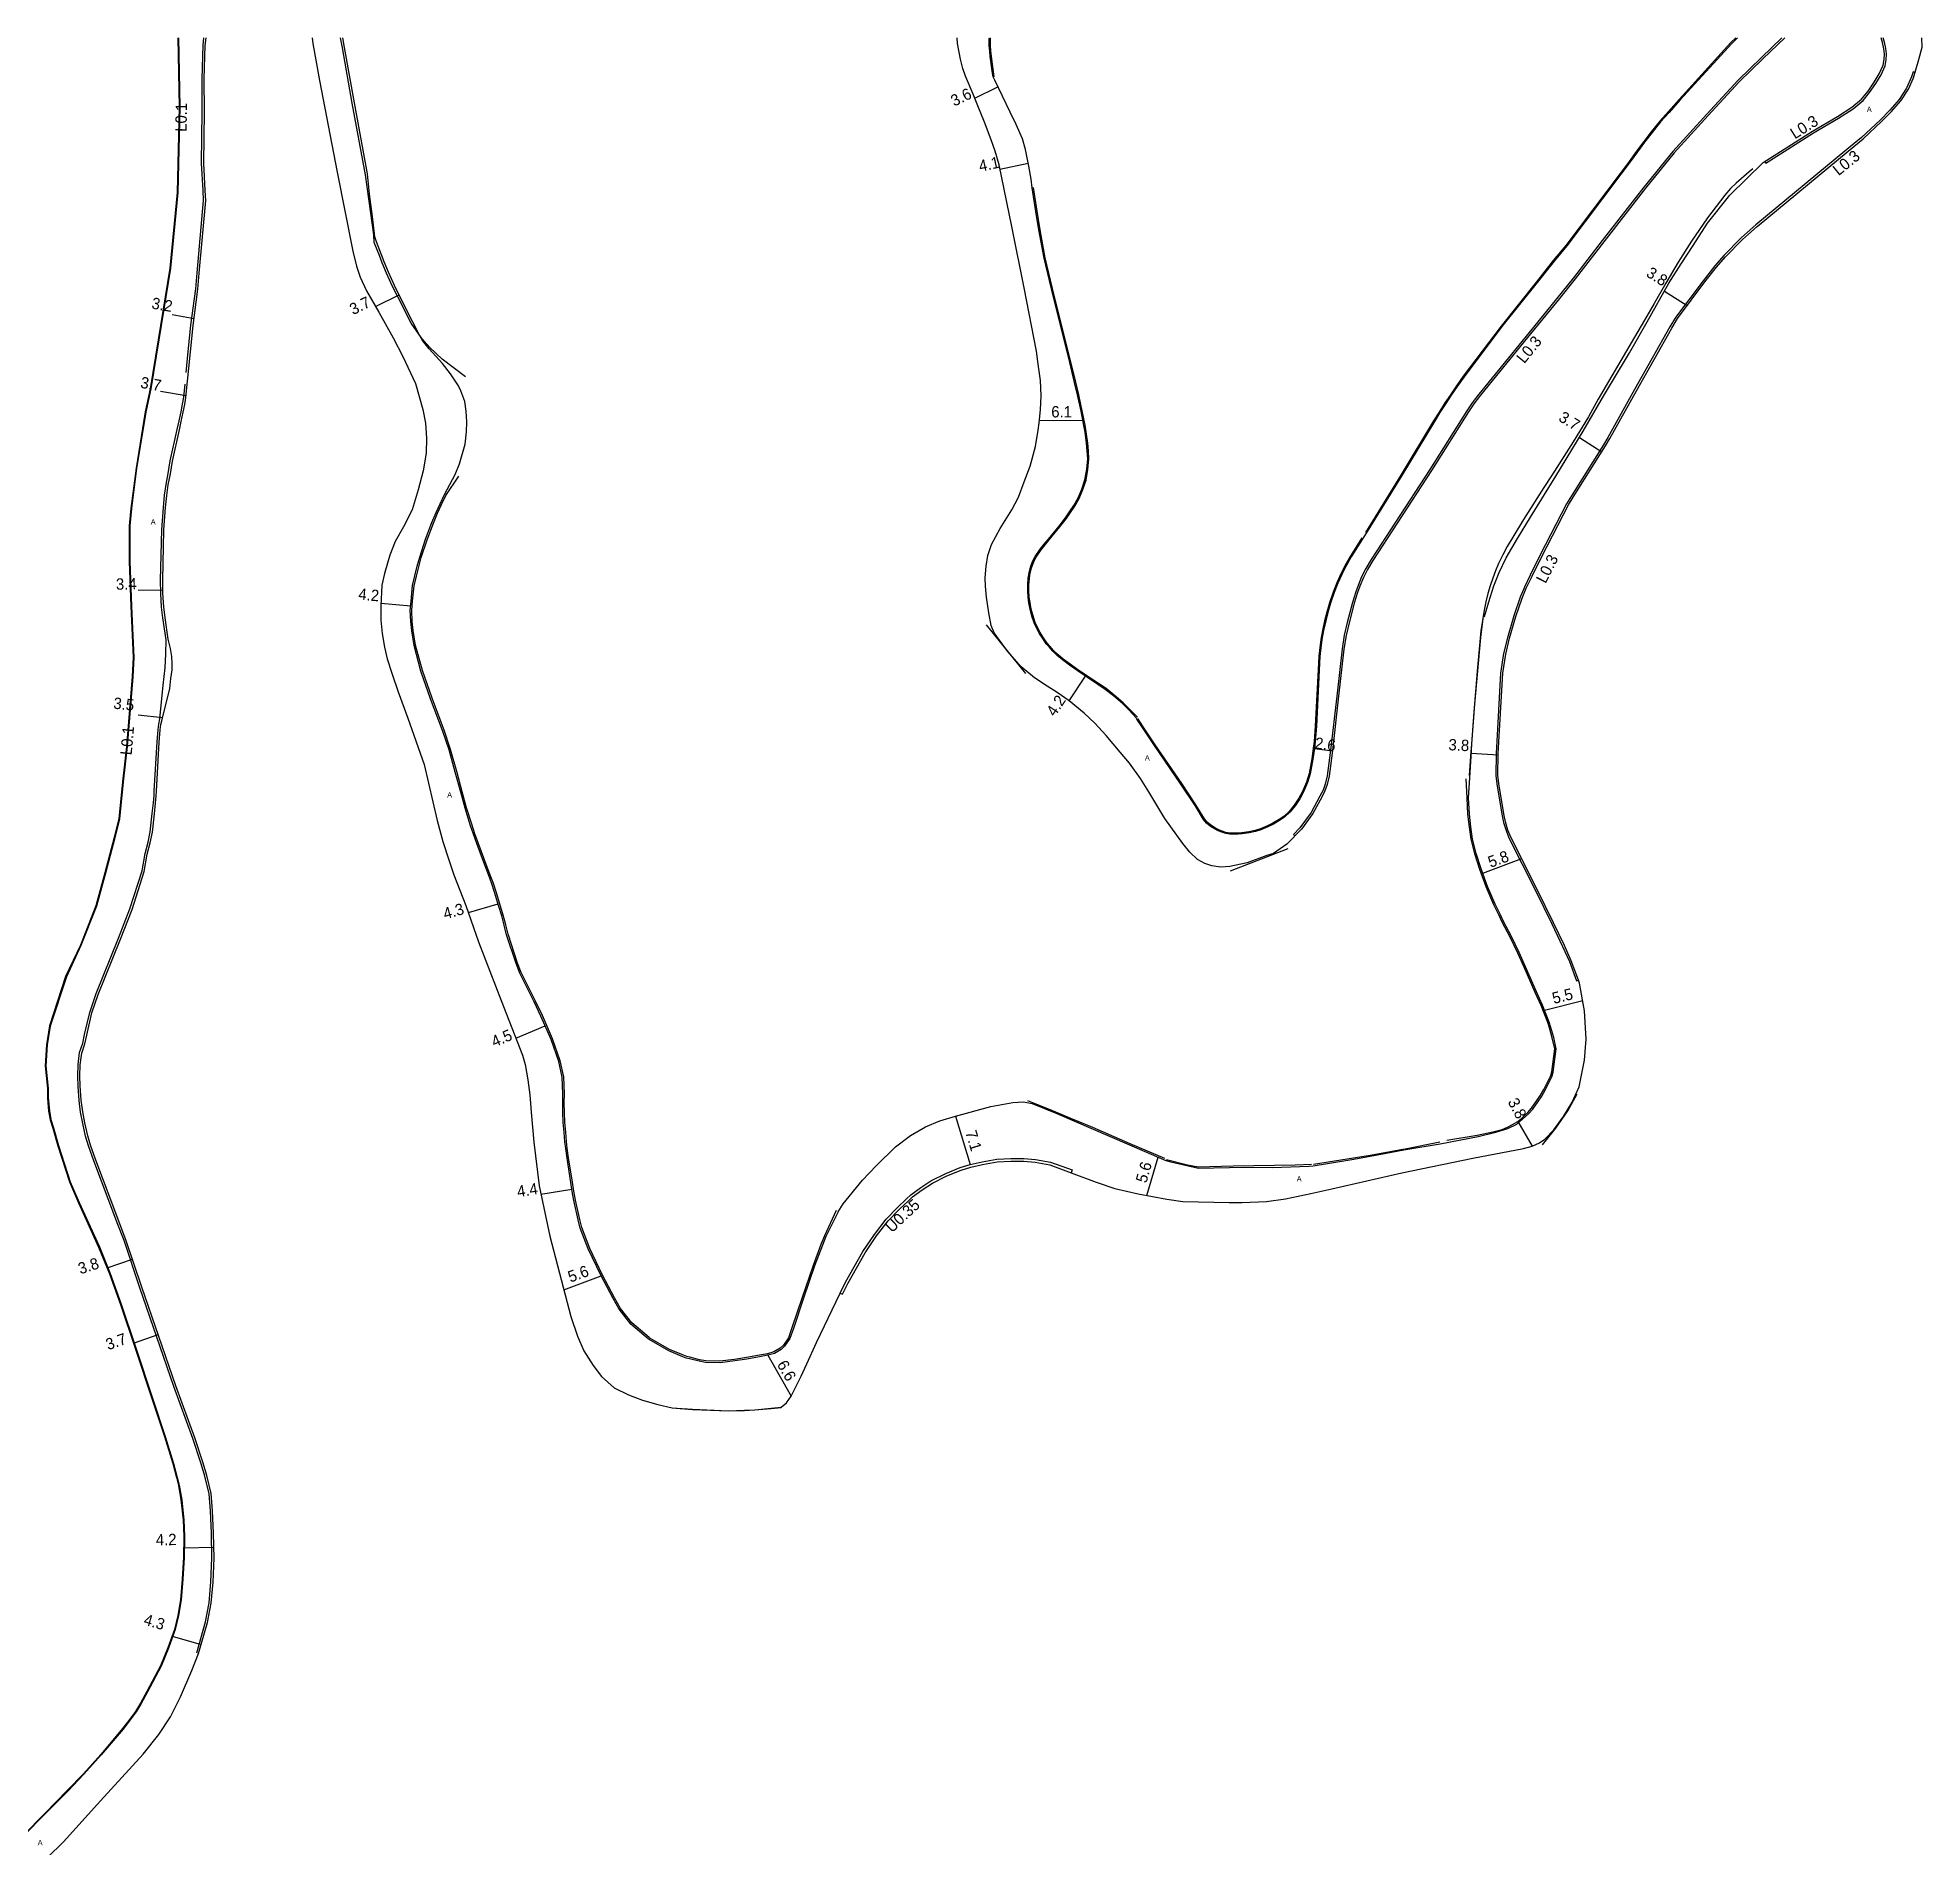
# Model space of a CAD drawing. Header units: metres. Extents: x -28000 to -24000, y -111000 to -108000.
# Drawn here: x -27939.6 to -27674.6, y -109454.3 to -109200 of the extents above; entities that cross this region are included whole.
import ezdxf

# ---------------------------------------------------------------- set-up
doc = ezdxf.new("R2010")
doc.units = ezdxf.units.M
doc.header["$LTSCALE"] = 2.5
for name, color, linetype in [('側溝・桝', 7, 'Continuous'), ('幅員', 7, 'Continuous'), ('歩道・分離帯・安全施設', 7, 'Continuous'), ('舗装', 7, 'Continuous'), ('道路', 7, 'Continuous')]:
    doc.layers.add(name, color=color, linetype=linetype)
doc.styles.get("Standard").update_dxf_attribs({"font": ''})
doc.styles.add('YOKO_DECO', font='')
doc.styles.get('Standard').set_extended_font_data('@MS PGothic')
doc.styles.get('YOKO_DECO').set_extended_font_data('MS PGothic')

msp = doc.modelspace()

# ---------------------------------------------------------------- texts
at = {"layer": '側溝・桝'}
for s, rotation, p in [('L0.1', 89, (-27918.71, -109213.25)), ('L0.3', 32, (-27692.51, -109214.33)), ('L0.3', 39, (-27686.36, -109219.5)), ('L0.3', 51, (-27730.56, -109245.95)), ('L0.3', 63, (-27727.57, -109276.89)), ('L0.1', 85, (-27926.44, -109301)), ('U0.35', 43, (-27819.51, -109368.23))]:
    msp.add_text(s, height=1.6, rotation=rotation, dxfattribs=at).set_placement(p)
at = {"layer": '幅員'}
for s, rotation, p in [('3.6', 26, (-27810.74, -109209.71)), ('4.1', 12, (-27807.1, -109218.87)), ('3.8', 328, (-27713.54, -109233.5)), ('3.2', 350, (-27923.71, -109238.1)), ('3.7', 26, (-27895.29, -109239.05)), ('3.7', 350, (-27925.29, -109249.25)), ('3.7', 328, (-27725.86, -109253.82)), ('3.4', 1, (-27928.63, -109277.68)), ('4.2', 355, (-27894.6, -109279.06)), ('4.2', 56, (-27796.59, -109295.62)), ('3.5', 354, (-27929.06, -109294.4)), ('2.6', 352, (-27760.09, -109300)), ('3.8', 357, (-27741.26, -109300.25)), ('5.8', 20, (-27735.31, -109316.81)), ('4.3', 16, (-27882.35, -109324.07)), ('5.5', 14, (-27726.41, -109335.96)), ('4.5', 23, (-27875.42, -109342.07)), ('3.8', 298, (-27732.94, -109349.72)), ('7.1', 287, (-27809.2, -109354.02)), ('5.6', 74, (-27783.72, -109361.24)), ('4.4', 9, (-27872.1, -109363.15)), ('3.8', 18, (-27933.65, -109374.01)), ('5.6', 20, (-27864.72, -109375.17)), ('3.7', 19, (-27929.75, -109384.68)), ('6.6', 300, (-27835.73, -109386.67)), ('4.2', 1, (-27923.02, -109412.14)), ('4.3', 344, (-27924.85, -109423.27))]:
    msp.add_text(s, height=1.6, rotation=rotation, dxfattribs=at).set_placement(p)
msp.add_text('6.1', height=1.6, dxfattribs=at).set_placement((-27797.09, -109253.43))
at = {"layer": '舗装', "style": 'YOKO_DECO'}
for p in [(-27682.39, -109210.45, 546.18), (-27923.75, -109268.5, 604.57), (-27783.93, -109301.72, 529.95), (-27882.06, -109306.92, 571.24), (-27762.57, -109360.93, 557.17), (-27939.65, -109454.33, 621.63)]:
    msp.add_text('A', height=0.75, dxfattribs=at).set_placement(p)

# ---------------------------------------------------------------- linework, layer by layer
at = {"layer": '側溝・桝'}
for points in [[(-27919.83, -109200), (-27919.67, -109209.72), (-27919.95, -109221.79), (-27920.98, -109232.43), (-27922.59, -109242.51), (-27923.73, -109249.41), (-27924.43, -109252.68), (-27925.73, -109260.6), (-27926.46, -109266.26), (-27926.67, -109268.69), (-27926.7, -109273.69), (-27926.45, -109279.99), (-27926.14, -109287.19), (-27926.26, -109289.91), (-27927.07, -109299.72), (-27927.61, -109304.7), (-27928.15, -109309.9), (-27928.81, -109312.58), (-27930.11, -109317.54), (-27931.37, -109322.19), (-27933.56, -109327.74), (-27935.62, -109332.15), (-27937.91, -109339.06), (-27938.33, -109341.71), (-27938.51, -109344.64), (-27938.18, -109347.87), (-27938.17, -109349.18), (-27938.01, -109351.01), (-27937.78, -109352.22), (-27937.43, -109353.39), (-27936.74, -109355.87), (-27935.07, -109360.97), (-27933.8, -109363.91), (-27930.98, -109370.12), (-27929.44, -109373.88), (-27927.91, -109378.2), (-27925.84, -109384.34), (-27923.44, -109391.58), (-27921.73, -109396.8), (-27920.55, -109400.59), (-27920.04, -109402.56), (-27919.77, -109403.68), (-27919.4, -109405.71), (-27919.09, -109408.52), (-27918.98, -109410.86), (-27919.06, -109413.82), (-27919.23, -109416.88), (-27919.45, -109419.79), (-27919.86, -109422), (-27920.3, -109423.98), (-27921.24, -109426.61), (-27922.3, -109429.11), (-27924.21, -109432.73), (-27925.11, -109434.38), (-27925.82, -109435.55), (-27926.63, -109436.66), (-27927.63, -109437.98), (-27930.72, -109441.6), (-27933.14, -109444.34), (-27935.36, -109446.66), (-27938.58, -109449.91), (-27941.59, -109452.97), (-27945.85, -109457.31), (-27948.95, -109460.43), (-27952.48, -109464.09), (-27953.73, -109465.3), (-27955.67, -109467.28), (-27957.16, -109468.78), (-27958.25, -109469.83), (-27959.9, -109471.43), (-27961.57, -109473.05), (-27963.42, -109474.75), (-27965.75, -109476.7), (-27967.26, -109477.86), (-27969.47, -109479.55), (-27975.83, -109483.87)], [(-27694.32, -109200), (-27697.22, -109202.79), (-27700.55, -109206.02), (-27704.9, -109210.77), (-27709.69, -109216.02), (-27713.73, -109221.01), (-27719.59, -109228.54), (-27723.62, -109233.78), (-27726.01, -109236.74), (-27729.9, -109241.5), (-27734.26, -109246.83), (-27736.96, -109250.14), (-27737.88, -109251.36), (-27738.65, -109252.51), (-27743.86, -109260.75), (-27748.69, -109268.16), (-27752.1, -109273.43), (-27752.86, -109274.67), (-27753.44, -109275.86), (-27753.94, -109277.08), (-27754.27, -109277.97), (-27754.74, -109279.48), (-27755.48, -109282.28), (-27755.89, -109284.07), (-27756.2, -109286.01), (-27756.95, -109292.63), (-27757.8, -109300.25), (-27758.3, -109303.84), (-27758.58, -109305.01), (-27758.87, -109305.87), (-27759.3, -109306.73), (-27760.56, -109309.01), (-27762.13, -109311.16), (-27763.04, -109312.11), (-27762.84, -109312.3)], [(-27696.73, -109217.43), (-27696.58, -109217.66), (-27689.87, -109213.41), (-27686.37, -109211.33), (-27684.33, -109209.99), (-27682.92, -109208.82), (-27681.99, -109207.71), (-27681.1, -109206.43), (-27680.39, -109205.22), (-27679.82, -109203.95), (-27679.67, -109203.12), (-27679.64, -109202.25), (-27679.72, -109201.52), (-27679.89, -109200.61), (-27680.08, -109200)], [(-27675.59, -109204.88), (-27675.88, -109204.79), (-27676.1, -109205.53), (-27676.79, -109207.1), (-27677.84, -109208.71), (-27679.13, -109210.2), (-27680.51, -109211.59), (-27683.12, -109214.03), (-27685.21, -109215.74), (-27697.98, -109226.34), (-27699.23, -109227.4), (-27700.08, -109228.16), (-27702.48, -109230.64), (-27703.76, -109232.12), (-27705.41, -109234.19), (-27709.28, -109239.35), (-27710.08, -109240.7), (-27715.05, -109249.52), (-27718.81, -109256.26), (-27719.42, -109257.29), (-27723.94, -109264.48), (-27724.61, -109265.58), (-27728.38, -109272.87), (-27729.74, -109275.62), (-27730.55, -109277.32), (-27731.16, -109278.73), (-27732.05, -109281.35), (-27732.92, -109284.43), (-27733.48, -109286.66), (-27733.89, -109289.4), (-27734.54, -109300.7), (-27734.57, -109303.84), (-27734.38, -109305.32), (-27733.68, -109309.48), (-27733.48, -109310.41), (-27733.13, -109311.57), (-27732.73, -109312.6), (-27728.99, -109319.99), (-27726.7, -109324.67), (-27725.18, -109327.88), (-27724.22, -109329.98), (-27723.22, -109332.71), (-27722.95, -109332.62)], [(-27826.79, -109376.63), (-27826.02, -109375.11), (-27823.58, -109370.78), (-27821.97, -109368.39), (-27820.33, -109366.24), (-27818.71, -109364.57), (-27817.44, -109363.37), (-27816.83, -109362.82), (-27815.45, -109361.79), (-27814.01, -109360.84), (-27811.92, -109359.79), (-27809.89, -109358.97), (-27808.48, -109358.56), (-27806.82, -109358.16), (-27804.75, -109357.81), (-27802.77, -109357.69), (-27800.95, -109357.7), (-27799.31, -109357.85), (-27797.21, -109358.2), (-27794.14, -109359.29), (-27794.3, -109359.71)]]:
    msp.add_lwpolyline(points, dxfattribs=at)
at = {"layer": '幅員'}
for points in [[(-27807.86, -109208.51), (-27804.6, -109206.91)], [(-27804.31, -109218.48), (-27800.33, -109217.65)], [(-27892.13, -109237.81), (-27888.83, -109236.17)], [(-27710.85, -109235.66), (-27707.66, -109237.69)], [(-27920.74, -109238.97), (-27917.63, -109239.5)], [(-27922.39, -109249.74), (-27918.78, -109250.35)], [(-27798.75, -109253.86), (-27792.64, -109253.81)], [(-27722.82, -109256.27), (-27719.67, -109258.25)], [(-27925.5, -109277.73), (-27922.05, -109277.69)], [(-27891.39, -109279.58), (-27887.19, -109279.92)], [(-27794.59, -109293.29), (-27792.29, -109289.82)], [(-27925.52, -109295.27), (-27922.09, -109295.64)], [(-27760.09, -109300), (-27757.54, -109300.35)], [(-27738.03, -109300.68), (-27734.25, -109300.9)], [(-27736.4, -109317.56), (-27730.93, -109315.51)], [(-27879.07, -109323.11), (-27874.9, -109321.87)], [(-27727.73, -109336.82), (-27722.35, -109335.48)], [(-27872.39, -109340.79), (-27868.28, -109339.01)], [(-27810.56, -109351.72), (-27808.48, -109358.56)], [(-27731.49, -109352.47), (-27729.47, -109355.95)], [(-27783.65, -109362.89), (-27782.08, -109357.52)], [(-27868.88, -109362.71), (-27864.51, -109362.01)], [(-27929.88, -109373.07), (-27926.31, -109371.88)], [(-27865.67, -109376.16), (-27860.38, -109374.19)], [(-27926.17, -109383.67), (-27922.72, -109382.48)], [(-27836.94, -109385.39), (-27833.69, -109391.12)], [(-27919.12, -109412.46), (-27914.87, -109412.39)], [(-27920.74, -109424.9), (-27916.64, -109426.07)]]:
    msp.add_lwpolyline(points, dxfattribs=at)
at = {"layer": '歩道・分離帯・安全施設'}
for points in [[(-27918.77, -109247.1), (-27918.48, -109244.16), (-27918.1, -109240.46), (-27917.42, -109235.35), (-27917.24, -109233.1), (-27916.31, -109222.9), (-27916.39, -109221.5), (-27916.61, -109217.65), (-27916.5, -109210.43), (-27916.52, -109205.77), (-27916.39, -109201.06), (-27916.27, -109200)], [(-27879.49, -109247.73), (-27882.78, -109245.24), (-27884.48, -109243.59), (-27885.28, -109242.71), (-27885.71, -109242.17), (-27887.14, -109240.19), (-27889.02, -109236.46), (-27889.73, -109235.02), (-27890.59, -109233.11), (-27891.2, -109231.66), (-27891.56, -109230.66), (-27892.32, -109228.8), (-27892.37, -109227.73), (-27893.53, -109219.3), (-27895.4, -109209.21), (-27896.79, -109201.41), (-27897.06, -109200)], [(-27805.11, -109205.49), (-27805.52, -109202.63), (-27805.58, -109201.86), (-27805.64, -109201.09), (-27805.63, -109200.15), (-27805.62, -109200)], [(-27700.81, -109200), (-27701.49, -109200.69), (-27708.79, -109208.7), (-27710.29, -109210.41), (-27711.52, -109211.77), (-27712.7, -109213.27), (-27713.76, -109214.62), (-27714.78, -109215.95), (-27715.81, -109217.41), (-27717.1, -109219.12), (-27724.7, -109229.22), (-27726.49, -109231.34), (-27728.86, -109234.35), (-27733.82, -109240.57), (-27739.14, -109247.61), (-27740.11, -109248.97), (-27740.96, -109250.23), (-27741.73, -109251.38), (-27742.54, -109252.67), (-27743.31, -109253.9), (-27747.92, -109261.54), (-27752.91, -109269.63)], [(-27698.41, -109218.43), (-27698.92, -109218.89), (-27700.75, -109220.47), (-27701.56, -109221.23), (-27702.37, -109222.15), (-27704.79, -109225.35), (-27707.06, -109228.61), (-27708.9, -109231.58), (-27710.65, -109234.53), (-27712.3, -109237.38), (-27713.64, -109239.74), (-27715.08, -109242.16), (-27716.99, -109245.4), (-27718.73, -109248.37), (-27720.16, -109250.85), (-27721.53, -109253.35), (-27723.7, -109256.88), (-27725.99, -109260.48), (-27726.73, -109261.63), (-27727.8, -109263.28), (-27730.66, -109267.81), (-27732.17, -109270.3), (-27732.95, -109271.58), (-27733.58, -109272.75), (-27734.19, -109273.98), (-27734.6, -109275), (-27734.99, -109276.05), (-27735.37, -109277.11), (-27735.69, -109278.22), (-27735.99, -109279.37), (-27736.21, -109280.57), (-27736.66, -109283.46), (-27737.21, -109289.11), (-27737.67, -109294.89), (-27738.01, -109299.35), (-27738.12, -109301.08), (-27738.32, -109303.79)], [(-27784.98, -109295.59), (-27786.03, -109294.51), (-27786.98, -109293.57), (-27788.25, -109292.49), (-27789.39, -109291.59), (-27790.44, -109290.85), (-27793.34, -109288.93), (-27794.45, -109288.16), (-27795.4, -109287.42), (-27796.1, -109286.84), (-27796.78, -109286.21), (-27797.28, -109285.62), (-27797.68, -109285.17), (-27798.17, -109284.46), (-27798.65, -109283.7), (-27798.99, -109283.05), (-27799.34, -109282.29), (-27799.66, -109281.35), (-27799.91, -109280.39), (-27800.08, -109279.49), (-27800.18, -109278.71), (-27800.25, -109277.85), (-27800.24, -109277.03), (-27800.17, -109276.06), (-27800.04, -109275.31), (-27799.88, -109274.57), (-27799.56, -109273.77), (-27799.22, -109273.1), (-27798.51, -109272.08), (-27797.95, -109271.37), (-27797.38, -109270.65), (-27795.87, -109268.84), (-27794.94, -109267.65), (-27794.39, -109266.82), (-27793.78, -109265.9), (-27793.16, -109264.82), (-27792.63, -109263.59), (-27792.2, -109262.25), (-27791.93, -109260.74), (-27791.8, -109259.27), (-27791.86, -109258.13), (-27791.97, -109257.05), (-27792.18, -109255.47), (-27792.33, -109254.53), (-27792.75, -109252.51), (-27793.23, -109250.23), (-27793.66, -109248.48), (-27794.53, -109244.88), (-27796.67, -109236.29), (-27797.93, -109230.99), (-27798.66, -109227.02), (-27799.08, -109224.43), (-27799.6, -109221.1)], [(-27917.29, -109427.24), (-27916.05, -109422.91), (-27915.53, -109420.2), (-27915.28, -109417.28), (-27915.15, -109413.91), (-27915.21, -109410.4), (-27915.35, -109407.29), (-27915.55, -109404.9), (-27916.13, -109402.39), (-27916.67, -109400.67), (-27917.85, -109397.1), (-27920.52, -109389.79), (-27925.3, -109375.88), (-27927.51, -109369.23), (-27928.48, -109366.77), (-27928.68, -109366.25), (-27931.74, -109358.03), (-27932.52, -109355.94), (-27932.91, -109354.57), (-27933.32, -109352.76), (-27933.61, -109351.18), (-27933.83, -109349.54), (-27933.96, -109347.5), (-27934.02, -109346.11), (-27933.97, -109344.48), (-27933.75, -109342.8), (-27933.3, -109341.48), (-27933.05, -109340.27), (-27932.32, -109337.14), (-27931.41, -109334.5), (-27928.28, -109326.7), (-27926.67, -109322.55), (-27924.96, -109317.24), (-27924.52, -109314.8), (-27924.11, -109313.21), (-27923.82, -109311.74), (-27923.54, -109309.15), (-27923.37, -109307.68), (-27923.29, -109306.64), (-27923.25, -109306.01), (-27922.85, -109299.08), (-27922.72, -109297.35), (-27922.61, -109296.57), (-27922.45, -109295.84), (-27922, -109291.1), (-27921.73, -109288.65), (-27921.61, -109286.71), (-27921.57, -109284.7), (-27922.03, -109281.65), (-27922.22, -109280.13), (-27922.35, -109278.19), (-27922.37, -109276.32), (-27922.19, -109269.24), (-27921.97, -109266.09), (-27921.8, -109264.39), (-27921.57, -109262.89), (-27921.29, -109261.31), (-27921, -109259.54), (-27920.01, -109255.12), (-27919.76, -109253.92), (-27919.48, -109252.65), (-27919.27, -109251.57), (-27919.11, -109250.59), (-27918.93, -109248.76)], [(-27827.33, -109365.01), (-27828.99, -109368.58), (-27829.48, -109369.79), (-27830.57, -109372.74), (-27832.15, -109377.26), (-27833.58, -109381.53), (-27834.04, -109382.91), (-27834.75, -109383.94), (-27835.22, -109384.39), (-27836.1, -109384.92), (-27836.99, -109385.18), (-27838.15, -109385.39), (-27839.95, -109385.7), (-27841.65, -109385.97), (-27843.69, -109386.21), (-27845.69, -109386.16), (-27846.56, -109386.01), (-27847.91, -109385.66), (-27848.35, -109385.57), (-27848.83, -109385.39), (-27850.81, -109384.56), (-27853.55, -109382.96), (-27853.66, -109382.89), (-27856.08, -109380.83), (-27857.67, -109378.8), (-27858.53, -109377.28), (-27860.19, -109374.1), (-27862.01, -109370.34), (-27863.14, -109367.43), (-27863.41, -109366.26), (-27864.03, -109363.58), (-27864.25, -109362.31), (-27864.45, -109361.02), (-27864.98, -109357.6), (-27865.17, -109356.26), (-27865.28, -109355.32), (-27865.38, -109354.01), (-27865.5, -109352.62), (-27865.57, -109351.24), (-27865.59, -109349.88), (-27865.55, -109348.6), (-27865.6, -109347.42), (-27865.66, -109346.23), (-27866.15, -109343.98), (-27867.23, -109340.88), (-27868.67, -109337.58), (-27869.64, -109335.58), (-27871.64, -109331.53), (-27872.16, -109330.2), (-27873.49, -109326.15), (-27873.83, -109324.82), (-27874.18, -109323.48), (-27874.58, -109322.19), (-27875.18, -109320.18), (-27875.55, -109318.99), (-27875.8, -109318.3), (-27876.27, -109317.07), (-27876.75, -109315.81), (-27877.23, -109314.55), (-27877.68, -109313.29), (-27878.15, -109312), (-27878.6, -109310.68), (-27879.32, -109308.36), (-27879.94, -109306.1), (-27880.72, -109303.26), (-27881.57, -109300.15), (-27882.49, -109297.41), (-27884.18, -109292.95), (-27885.53, -109289.06), (-27886.51, -109285.45), (-27886.82, -109283.43), (-27886.96, -109282.14), (-27887.02, -109280.54), (-27886.92, -109279.29), (-27886.7, -109277.11), (-27886.39, -109275.77), (-27886.05, -109274.43), (-27885.7, -109273.15), (-27884.89, -109270.64), (-27884, -109268.31), (-27883.41, -109266.91), (-27882.85, -109265.7), (-27882.24, -109264.4), (-27880.43, -109261.7)], [(-27753.41, -109270.36), (-27755.05, -109272.98), (-27755.81, -109274.33), (-27756.37, -109275.46), (-27756.92, -109276.68), (-27757.43, -109278), (-27757.97, -109279.53), (-27758.33, -109280.82), (-27758.64, -109282.03), (-27758.96, -109283.39), (-27759.17, -109284.67), (-27759.32, -109285.81), (-27759.45, -109287.04), (-27759.53, -109288), (-27759.96, -109296.85), (-27760.12, -109299.02), (-27760.24, -109299.98), (-27760.45, -109301.48), (-27760.83, -109303.55), (-27761.19, -109304.73), (-27761.75, -109306.06), (-27762.27, -109307.01), (-27762.92, -109307.97), (-27763.64, -109308.86), (-27764.34, -109309.51), (-27765.05, -109310.02), (-27765.91, -109310.54), (-27766.7, -109310.91), (-27767.68, -109311.32), (-27768.43, -109311.56), (-27769.3, -109311.74), (-27770.28, -109311.89), (-27770.82, -109311.91), (-27771.39, -109311.93), (-27771.96, -109311.91), (-27772.52, -109311.81), (-27773.07, -109311.64), (-27773.53, -109311.45), (-27773.99, -109311.22), (-27774.51, -109310.91), (-27774.89, -109310.63), (-27775.17, -109310.39), (-27775.37, -109310.16), (-27775.54, -109309.91), (-27776.74, -109307.96), (-27778.72, -109304.96), (-27782.46, -109299.49), (-27784.24, -109296.81), (-27784.92, -109295.78)], [(-27806.23, -109282.61), (-27800.71, -109289.46)], [(-27741.45, -109355.1), (-27737.17, -109354.4), (-27734.97, -109353.97), (-27733.67, -109353.61), (-27732.92, -109353.28), (-27732.21, -109352.93), (-27731.49, -109352.47), (-27730.97, -109352.05), (-27730.55, -109351.66), (-27730.07, -109351.21), (-27729.54, -109350.61), (-27728.79, -109349.56), (-27728.29, -109348.79), (-27727.82, -109347.98), (-27726.82, -109346.01), (-27726.69, -109345.51), (-27726.28, -109342.29), (-27726.63, -109340.73), (-27727.02, -109339.32), (-27727.27, -109338.56), (-27728.2, -109336.19), (-27729.05, -109334.34), (-27730.59, -109330.8), (-27731.48, -109328.79), (-27732.53, -109326.58), (-27733.67, -109324.45), (-27734.11, -109323.52), (-27734.85, -109321.99), (-27735.91, -109319.48), (-27736.82, -109317.02), (-27737.54, -109314.84), (-27738.03, -109312.79), (-27738.28, -109311.08), (-27738.48, -109309.26), (-27738.6, -109306.95), (-27738.73, -109304.27)], [(-27771.89, -109317.22), (-27763.79, -109314.09)], [(-27781.13, -109357.69), (-27786, -109355.65), (-27791.26, -109353.36), (-27794.35, -109352.07), (-27797.35, -109350.79), (-27800.37, -109349.57)], [(-27728, -109355.77), (-27726.12, -109353.45), (-27724.44, -109350.98), (-27723.11, -109348.62)], [(-27742.45, -109355.42), (-27747.32, -109356.39)], [(-27760.47, -109358.54), (-27762.79, -109358.63), (-27771.51, -109358.79), (-27776.41, -109358.91), (-27777.93, -109358.63), (-27780.88, -109357.9)], [(-27747.42, -109356.38), (-27749.42, -109356.75), (-27752.51, -109357.33), (-27760.19, -109358.56)], [(-27835.06, -109392.76), (-27836.49, -109392.92), (-27838.8, -109393.13), (-27840.25, -109393.19), (-27842.49, -109393.26), (-27847.55, -109393.04), (-27850.43, -109392.83)]]:
    msp.add_lwpolyline(points, dxfattribs=at)
at = {"layer": '道路'}
for points in [[(-27919.93, -109200), (-27919.77, -109209.72), (-27920.05, -109221.78), (-27921.08, -109232.41), (-27922.69, -109242.49), (-27923.83, -109249.39), (-27924.53, -109252.66), (-27925.82, -109260.58), (-27926.55, -109266.25), (-27926.77, -109268.68), (-27926.8, -109273.7), (-27926.55, -109280), (-27926.24, -109287.19), (-27926.36, -109289.9), (-27927.17, -109299.71), (-27927.71, -109304.69), (-27928.25, -109309.88), (-27928.91, -109312.55), (-27930.21, -109317.51), (-27931.47, -109322.16), (-27933.65, -109327.7), (-27935.72, -109332.11), (-27938.01, -109339.03), (-27938.43, -109341.7), (-27938.61, -109344.64), (-27938.28, -109347.87), (-27938.27, -109349.19), (-27938.11, -109351.02), (-27937.88, -109352.24), (-27937.53, -109353.42), (-27936.84, -109355.9), (-27935.16, -109361), (-27933.89, -109363.95), (-27931.08, -109370.16), (-27929.53, -109373.92), (-27928.01, -109378.24), (-27925.94, -109384.37), (-27923.53, -109391.61), (-27921.83, -109396.83), (-27920.65, -109400.61), (-27920.14, -109402.59), (-27919.86, -109403.7), (-27919.5, -109405.73), (-27919.19, -109408.53), (-27919.08, -109410.87), (-27919.16, -109413.81), (-27919.33, -109416.87), (-27919.55, -109419.78), (-27919.95, -109421.98), (-27920.4, -109423.95), (-27921.34, -109426.57), (-27922.39, -109429.06), (-27924.3, -109432.68), (-27925.2, -109434.33), (-27925.9, -109435.49), (-27926.71, -109436.6), (-27927.71, -109437.92), (-27930.79, -109441.54), (-27933.21, -109444.28), (-27935.44, -109446.59), (-27938.65, -109449.84), (-27941.66, -109452.9), (-27945.92, -109457.24), (-27949.02, -109460.36), (-27952.55, -109464.02), (-27953.8, -109465.23), (-27955.74, -109467.21), (-27957.23, -109468.71), (-27958.31, -109469.76), (-27959.97, -109471.36), (-27961.64, -109472.97), (-27963.49, -109474.68), (-27965.81, -109476.62), (-27967.33, -109477.78), (-27969.53, -109479.46), (-27975.89, -109483.79)], [(-27959.09, -109477.19), (-27956.91, -109475.02), (-27955.49, -109473.62), (-27950.33, -109468.26), (-27944.9, -109462.53), (-27936.04, -109453.82), (-27930.81, -109448.07), (-27924.81, -109441.51), (-27922.61, -109438.75), (-27920.97, -109436.27), (-27919.55, -109433.44), (-27917.98, -109429.72), (-27917.01, -109427.34), (-27915.76, -109422.98), (-27915.24, -109420.24), (-27914.98, -109417.29), (-27914.85, -109413.91), (-27914.91, -109410.4), (-27915.05, -109407.27), (-27915.25, -109404.85), (-27915.84, -109402.31), (-27916.39, -109400.57), (-27917.57, -109397), (-27920.24, -109389.69), (-27925.02, -109375.79), (-27927.23, -109369.13), (-27928.2, -109366.66), (-27928.4, -109366.15), (-27931.46, -109357.93), (-27932.24, -109355.84), (-27932.62, -109354.49), (-27933.03, -109352.7), (-27933.32, -109351.13), (-27933.53, -109349.51), (-27933.66, -109347.48), (-27933.72, -109346.11), (-27933.67, -109344.51), (-27933.46, -109342.87), (-27933.01, -109341.56), (-27932.75, -109340.34), (-27932.03, -109337.22), (-27931.13, -109334.61), (-27928, -109326.82), (-27926.38, -109322.65), (-27924.67, -109317.31), (-27924.23, -109314.87), (-27923.82, -109313.27), (-27923.52, -109311.79), (-27923.24, -109309.19), (-27923.07, -109307.71), (-27922.99, -109306.66), (-27922.95, -109306.03), (-27922.55, -109299.1), (-27922.42, -109297.38), (-27922.32, -109296.62), (-27922.16, -109295.92), (-27921.07, -109291.55), (-27920.91, -109290.17), (-27920.75, -109288.95), (-27920.72, -109288.12), (-27920.77, -109287.08), (-27920.97, -109285.92), (-27921.28, -109284.64), (-27921.74, -109281.61), (-27921.92, -109280.1), (-27922.05, -109278.18), (-27922.07, -109276.32), (-27921.89, -109269.26), (-27921.67, -109266.12), (-27921.5, -109264.43), (-27921.28, -109262.93), (-27920.99, -109261.36), (-27920.7, -109259.59), (-27919.72, -109255.19), (-27919.46, -109253.98), (-27919.19, -109252.71), (-27918.97, -109251.62), (-27918.81, -109250.63), (-27918.18, -109244.19), (-27917.8, -109240.5), (-27917.12, -109235.39), (-27916.94, -109233.13), (-27916.01, -109222.91), (-27916.09, -109221.48), (-27916.3, -109217.64), (-27916.2, -109210.43), (-27916.22, -109205.78), (-27916.09, -109201.08), (-27915.97, -109200)], [(-27901.04, -109200), (-27900.95, -109200.82), (-27900.01, -109206.01), (-27897.53, -109218.91), (-27895.33, -109230.06), (-27894.81, -109232.13), (-27894.29, -109233.69), (-27893.41, -109235.6), (-27891.66, -109238.63), (-27889.65, -109242.23), (-27888.29, -109244.84), (-27886.49, -109248.67), (-27885.48, -109252.31), (-27885.1, -109254.24), (-27884.96, -109256.36), (-27885.02, -109258.45), (-27885.44, -109260.96), (-27886.14, -109263.64), (-27886.98, -109266.41), (-27888.19, -109268.82), (-27889.38, -109270.91), (-27890.12, -109272.79), (-27890.87, -109275.4), (-27891.26, -109277.03), (-27891.41, -109279.96), (-27891.41, -109281.94), (-27891.21, -109283.81), (-27890.87, -109285.77), (-27890.49, -109287.41), (-27889.81, -109289.54), (-27888.94, -109292.03), (-27887.6, -109295.74), (-27885.29, -109302.24), (-27883.45, -109310.13), (-27882.68, -109313.08), (-27881.83, -109315.7), (-27881.14, -109317.8), (-27879.43, -109322.08), (-27877.63, -109327.21), (-27874.46, -109335.47), (-27871.46, -109343.18), (-27871.1, -109344.49), (-27870.7, -109346.63), (-27870.45, -109348.74), (-27870.23, -109351.16), (-27869.88, -109355.39), (-27869.13, -109361.54), (-27867.64, -109368.64), (-27864.68, -109379.94), (-27863.71, -109382.71), (-27862.84, -109384.78), (-27861.51, -109386.82), (-27860.35, -109388.37), (-27858.58, -109389.96), (-27856.55, -109390.97), (-27854.57, -109391.7), (-27852.41, -109392.33), (-27850.43, -109392.76), (-27847.54, -109392.97), (-27842.49, -109393.18), (-27840.25, -109393.12), (-27838.8, -109393.06), (-27836.5, -109392.84), (-27835.07, -109392.69), (-27834.35, -109392.08), (-27833.69, -109391.12), (-27832.29, -109388.33), (-27831.47, -109386.61), (-27830.11, -109383.59), (-27826.79, -109376.63), (-27826.45, -109376.8), (-27825.69, -109375.29), (-27823.26, -109370.98), (-27821.66, -109368.6), (-27820.05, -109366.49), (-27818.45, -109364.84), (-27817.18, -109363.65), (-27816.59, -109363.11), (-27815.24, -109362.1), (-27813.82, -109361.16), (-27811.76, -109360.13), (-27809.77, -109359.33), (-27808.39, -109358.93), (-27806.75, -109358.53), (-27804.7, -109358.19), (-27802.76, -109358.07), (-27800.97, -109358.07), (-27799.36, -109358.22), (-27797.3, -109358.57), (-27794.3, -109359.71), (-27790.76, -109361.02), (-27788.13, -109361.94), (-27784.87, -109362.65), (-27780.85, -109363.42), (-27778.6, -109363.76), (-27772.06, -109363.9), (-27770.24, -109363.87), (-27766.83, -109363.73), (-27764.15, -109363.38), (-27760.6, -109362.61), (-27757.65, -109361.95), (-27747.8, -109359.73), (-27737.78, -109357.66), (-27730.69, -109356.27), (-27729.47, -109355.95), (-27728.42, -109355.48), (-27727.67, -109354.97), (-27726.4, -109353.68), (-27725.07, -109351.78), (-27723.88, -109349.88), (-27722.86, -109347.62), (-27722.09, -109343.86), (-27721.88, -109340.91), (-27722.09, -109336.93), (-27722.79, -109333.05), (-27722.95, -109332.62), (-27723.95, -109329.87), (-27724.92, -109327.75), (-27726.44, -109324.54), (-27728.73, -109319.87), (-27732.46, -109312.48), (-27732.86, -109311.48), (-27733.2, -109310.34), (-27733.4, -109309.43), (-27734.1, -109305.27), (-27734.27, -109303.83), (-27734.24, -109300.71), (-27733.59, -109289.43), (-27733.18, -109286.72), (-27732.63, -109284.5), (-27731.76, -109281.44), (-27730.88, -109278.84), (-27730.28, -109277.44), (-27729.47, -109275.75), (-27728.11, -109273), (-27724.35, -109265.73), (-27723.68, -109264.64), (-27719.16, -109257.44), (-27718.55, -109256.41), (-27714.78, -109249.67), (-27709.82, -109240.85), (-27709.03, -109239.52), (-27705.17, -109234.37), (-27703.53, -109232.31), (-27702.26, -109230.84), (-27699.87, -109228.38), (-27699.03, -109227.63), (-27697.79, -109226.57), (-27685.02, -109215.97), (-27682.92, -109214.25), (-27680.3, -109211.81), (-27678.91, -109210.4), (-27677.6, -109208.89), (-27676.53, -109207.24), (-27675.82, -109205.63), (-27675.05, -109203.08), (-27674.58, -109201.32), (-27674.63, -109200)], [(-27827.06, -109365.18), (-27828.79, -109368.67), (-27829.28, -109369.87), (-27830.37, -109372.81), (-27831.94, -109377.33), (-27833.37, -109381.6), (-27833.84, -109383.01), (-27834.59, -109384.08), (-27835.09, -109384.57), (-27836.02, -109385.12), (-27836.94, -109385.39), (-27838.11, -109385.61), (-27839.91, -109385.91), (-27841.62, -109386.18), (-27843.68, -109386.43), (-27845.72, -109386.38), (-27846.61, -109386.22), (-27847.96, -109385.87), (-27848.42, -109385.78), (-27848.91, -109385.59), (-27850.9, -109384.76), (-27853.67, -109383.15), (-27853.79, -109383.06), (-27856.24, -109380.99), (-27857.85, -109378.92), (-27858.72, -109377.38), (-27860.38, -109374.19), (-27862.21, -109370.42), (-27863.35, -109367.49), (-27863.63, -109366.31), (-27864.25, -109363.62), (-27864.46, -109362.34), (-27864.67, -109361.06), (-27865.19, -109357.63), (-27865.39, -109356.29), (-27865.5, -109355.34), (-27865.6, -109354.02), (-27865.72, -109352.63), (-27865.78, -109351.24), (-27865.81, -109349.88), (-27865.77, -109348.6), (-27865.82, -109347.43), (-27865.88, -109346.26), (-27866.36, -109344.04), (-27867.44, -109340.96), (-27868.87, -109337.67), (-27869.84, -109335.67), (-27871.84, -109331.62), (-27872.37, -109330.28), (-27873.7, -109326.22), (-27874.04, -109324.87), (-27874.39, -109323.54), (-27874.79, -109322.26), (-27875.39, -109320.24), (-27875.76, -109319.07), (-27876.01, -109318.38), (-27876.47, -109317.15), (-27876.95, -109315.89), (-27877.43, -109314.63), (-27877.89, -109313.36), (-27878.35, -109312.07), (-27878.81, -109310.74), (-27879.53, -109308.42), (-27880.15, -109306.16), (-27880.93, -109303.32), (-27881.78, -109300.22), (-27882.7, -109297.48), (-27884.39, -109293.02), (-27885.74, -109289.12), (-27886.72, -109285.5), (-27887.04, -109283.45), (-27887.18, -109282.16), (-27887.24, -109280.53), (-27887.14, -109279.27), (-27886.92, -109277.07), (-27886.6, -109275.71), (-27886.26, -109274.38), (-27885.91, -109273.09), (-27885.1, -109270.56), (-27884.2, -109268.23), (-27883.61, -109266.83), (-27883.05, -109265.61), (-27882.44, -109264.29), (-27880.95, -109261.45), (-27880.31, -109259.95), (-27879.51, -109257.21), (-27879.32, -109255.45), (-27879.3, -109254.07), (-27879.39, -109252.56), (-27879.58, -109251.18), (-27880.12, -109249.71), (-27880.47, -109248.99), (-27881.58, -109247.29), (-27882.72, -109245.86), (-27884.6, -109243.76), (-27885.52, -109242.6), (-27885.88, -109241.97), (-27886.87, -109240.05), (-27888.75, -109236.32), (-27889.46, -109234.89), (-27890.31, -109232.99), (-27890.92, -109231.55), (-27891.28, -109230.56), (-27892.02, -109228.74), (-27892.23, -109228.04), (-27892.58, -109225.18), (-27892.96, -109222.01), (-27893.25, -109219.18), (-27895.11, -109209.16), (-27896.5, -109201.36), (-27896.71, -109200)], [(-27827.06, -109365.18), (-27826.35, -109364.07), (-27823.65, -109360.76), (-27821.71, -109358.75), (-27819, -109356.05), (-27816.87, -109354.44), (-27814.77, -109353.22), (-27812.77, -109352.38), (-27810.56, -109351.72), (-27805.57, -109350.4), (-27802.48, -109349.84), (-27801.02, -109349.74), (-27799.78, -109349.94), (-27796.33, -109351.37), (-27781.31, -109357.85), (-27780.96, -109357.97), (-27780.28, -109358.17), (-27776.4, -109359.06), (-27769.89, -109358.94), (-27766.04, -109358.95), (-27760.84, -109358.78), (-27760.26, -109358.72), (-27758.23, -109358.42), (-27754.52, -109357.78), (-27750.97, -109357.13), (-27747.5, -109356.5), (-27742.4, -109355.63), (-27737.04, -109354.6), (-27734.58, -109353.98), (-27732.88, -109353.47), (-27731.62, -109352.87), (-27730.41, -109351.81), (-27729.92, -109351.36), (-27729.37, -109350.74), (-27728.61, -109349.68), (-27728.11, -109348.91), (-27727.64, -109348.08), (-27726.63, -109346.08), (-27726.49, -109345.55), (-27726.07, -109342.28), (-27726.43, -109340.68), (-27726.83, -109339.26), (-27727.07, -109338.5), (-27728.01, -109336.11), (-27728.86, -109334.26), (-27730.4, -109330.72), (-27731.29, -109328.7), (-27732.34, -109326.48), (-27733.49, -109324.35), (-27733.92, -109323.43), (-27734.66, -109321.91), (-27735.72, -109319.41), (-27736.62, -109316.95), (-27737.34, -109314.79), (-27737.83, -109312.75), (-27738.08, -109311.05), (-27738.27, -109309.25), (-27738.39, -109306.94), (-27738.24, -109304.13), (-27738.05, -109301.08), (-27737.95, -109299.35), (-27737.54, -109293.78), (-27736.68, -109284.39), (-27736.29, -109281.4), (-27736.14, -109281.44), (-27735.56, -109279.39), (-27734.84, -109277.14), (-27734.09, -109275.25), (-27733.1, -109273.17), (-27731.54, -109270.46), (-27729.68, -109267.47), (-27726.12, -109261.71), (-27722.29, -109255.38), (-27719.41, -109250.42), (-27715.78, -109244.32), (-27713.3, -109239.97), (-27710.22, -109234.54), (-27708.49, -109231.8), (-27706.82, -109229.22), (-27704.78, -109226.1), (-27701.66, -109222.15), (-27696.96, -109217.57), (-27690.01, -109213.17), (-27686.51, -109211.09), (-27684.51, -109209.78), (-27683.12, -109208.63), (-27682.21, -109207.53), (-27681.34, -109206.28), (-27680.64, -109205.09), (-27680.08, -109203.87), (-27679.95, -109203.09), (-27679.92, -109202.27), (-27679.99, -109201.56), (-27680.16, -109200.68), (-27680.38, -109200)], [(-27693.92, -109200), (-27697.02, -109202.99), (-27700.35, -109206.21), (-27704.69, -109210.96), (-27709.48, -109216.2), (-27713.51, -109221.18), (-27719.37, -109228.71), (-27723.4, -109233.95), (-27725.8, -109236.91), (-27729.68, -109241.68), (-27734.04, -109247), (-27736.74, -109250.31), (-27737.66, -109251.52), (-27738.41, -109252.66), (-27743.63, -109260.9), (-27748.45, -109268.31), (-27751.86, -109273.58), (-27752.61, -109274.81), (-27753.18, -109275.97), (-27753.68, -109277.18), (-27754.01, -109278.06), (-27754.48, -109279.56), (-27755.21, -109282.35), (-27755.62, -109284.12), (-27755.93, -109286.05), (-27756.68, -109292.67), (-27757.53, -109300.29), (-27758.02, -109303.9), (-27758.31, -109305.09), (-27758.61, -109305.98), (-27759.05, -109306.86), (-27760.32, -109309.16), (-27761.92, -109311.34), (-27763.96, -109313.47), (-27765.82, -109314.77), (-27766.78, -109315.06), (-27769.52, -109316.1), (-27771.96, -109316.61), (-27773.25, -109316.72), (-27774.5, -109316.54), (-27775.5, -109316.18), (-27776.51, -109315.62), (-27777.59, -109314.59), (-27778.58, -109313.39), (-27781.12, -109309.86), (-27783.39, -109306.09), (-27784.56, -109304.24), (-27786.11, -109302.07), (-27787.38, -109300.51), (-27789.36, -109298.18), (-27790.97, -109296.43), (-27792.47, -109295.06), (-27794.59, -109293.29), (-27796.28, -109292.11), (-27797.67, -109291.25), (-27799.44, -109290.07), (-27801.33, -109288.52), (-27803.23, -109286.3), (-27805.12, -109283.75), (-27805.53, -109282.7), (-27805.87, -109280.92), (-27806.22, -109278.73), (-27806.35, -109277.15), (-27806.37, -109276), (-27806.27, -109274.34), (-27806, -109272.87), (-27805.48, -109271.31), (-27804.28, -109269.06), (-27802.62, -109266.42), (-27801.7, -109264.67), (-27800.89, -109262.47), (-27800.05, -109260.29), (-27799.33, -109257.53), (-27798.94, -109255.24), (-27798.79, -109254.2), (-27798.6, -109252.37), (-27798.5, -109250.4), (-27798.63, -109248.22), (-27798.92, -109245.95), (-27799.19, -109244.13), (-27800.89, -109235.19), (-27802.63, -109226.59), (-27804.43, -109217.9), (-27804.97, -109215.99), (-27805.53, -109214.38), (-27806.5, -109211.91), (-27807.42, -109209.6), (-27808.09, -109207.97), (-27809.17, -109205.42), (-27809.54, -109204.32), (-27809.85, -109203.02), (-27810.27, -109200.81), (-27810.35, -109200)], [(-27700.59, -109200), (-27701.38, -109200.8), (-27708.68, -109208.8), (-27710.18, -109210.51), (-27711.4, -109211.86), (-27712.58, -109213.36), (-27713.64, -109214.71), (-27714.66, -109216.04), (-27715.69, -109217.49), (-27716.98, -109219.22), (-27724.58, -109229.31), (-27726.37, -109231.44), (-27728.74, -109234.44), (-27733.7, -109240.66), (-27739.02, -109247.7), (-27739.98, -109249.06), (-27740.83, -109250.32), (-27741.61, -109251.46), (-27742.42, -109252.75), (-27743.18, -109253.98), (-27747.79, -109261.62), (-27752.78, -109269.7), (-27754.92, -109273.05), (-27755.68, -109274.4), (-27756.23, -109275.52), (-27756.78, -109276.74), (-27757.29, -109278.05), (-27757.82, -109279.58), (-27758.18, -109280.86), (-27758.49, -109282.07), (-27758.81, -109283.42), (-27759.02, -109284.69), (-27759.17, -109285.83), (-27759.3, -109287.05), (-27759.38, -109288.01), (-27759.81, -109296.86), (-27759.97, -109299.04), (-27760.09, -109300), (-27760.3, -109301.51), (-27760.68, -109303.58), (-27761.04, -109304.78), (-27761.62, -109306.12), (-27762.15, -109307.09), (-27762.8, -109308.06), (-27763.53, -109308.96), (-27764.25, -109309.62), (-27764.97, -109310.15), (-27765.84, -109310.68), (-27766.63, -109311.05), (-27767.63, -109311.46), (-27768.39, -109311.71), (-27769.27, -109311.89), (-27770.26, -109312.04), (-27770.81, -109312.06), (-27771.4, -109312.08), (-27771.98, -109312.06), (-27772.56, -109311.96), (-27773.12, -109311.79), (-27773.6, -109311.59), (-27774.06, -109311.35), (-27774.6, -109311.03), (-27774.98, -109310.75), (-27775.28, -109310.5), (-27775.49, -109310.25), (-27775.66, -109309.99), (-27776.86, -109308.04), (-27778.85, -109305.04), (-27782.58, -109299.57), (-27784.36, -109296.9), (-27785.04, -109295.87), (-27785.15, -109295.71), (-27786.14, -109294.62), (-27787.09, -109293.69), (-27788.35, -109292.62), (-27789.49, -109291.72), (-27790.54, -109290.99), (-27793.44, -109289.06), (-27794.55, -109288.29), (-27795.5, -109287.54), (-27796.21, -109286.97), (-27796.89, -109286.32), (-27797.4, -109285.73), (-27797.81, -109285.27), (-27798.3, -109284.55), (-27798.79, -109283.78), (-27799.13, -109283.12), (-27799.49, -109282.35), (-27799.82, -109281.4), (-27800.07, -109280.43), (-27800.24, -109279.52), (-27800.34, -109278.72), (-27800.41, -109277.86), (-27800.4, -109277.02), (-27800.33, -109276.04), (-27800.2, -109275.28), (-27800.03, -109274.52), (-27799.71, -109273.71), (-27799.36, -109273.02), (-27798.64, -109271.98), (-27798.07, -109271.27), (-27797.5, -109270.55), (-27795.99, -109268.73), (-27795.08, -109267.55), (-27794.52, -109266.73), (-27793.92, -109265.81), (-27793.3, -109264.74), (-27792.78, -109263.53), (-27792.35, -109262.21), (-27792.09, -109260.72), (-27791.96, -109259.26), (-27792.02, -109258.14), (-27792.13, -109257.06), (-27792.34, -109255.49), (-27792.49, -109254.56), (-27792.91, -109252.54), (-27793.39, -109250.27), (-27793.82, -109248.52), (-27794.69, -109244.91), (-27796.83, -109236.32), (-27798.09, -109231.03), (-27798.82, -109227.05), (-27799.24, -109224.46), (-27799.76, -109221.13), (-27799.93, -109219.93), (-27800.24, -109218.07), (-27800.73, -109215.72), (-27801.15, -109214.24), (-27802.02, -109212.23), (-27802.85, -109210.48), (-27805.05, -109205.99), (-27805.25, -109205.49), (-27805.36, -109204.99), (-27805.69, -109202.65), (-27805.75, -109201.88), (-27805.81, -109201.09), (-27805.81, -109200.14), (-27805.8, -109200)]]:
    msp.add_lwpolyline(points, dxfattribs=at)

msp.set_redraw_order([(e.dxf.handle, doc.entitydb.next_handle()) for e in msp.query("TEXT MTEXT ATTDEF DIMENSION ARC_DIMENSION")])  # texts and dimensions are drawn at this point

doc.saveas('drawing.dxf')
